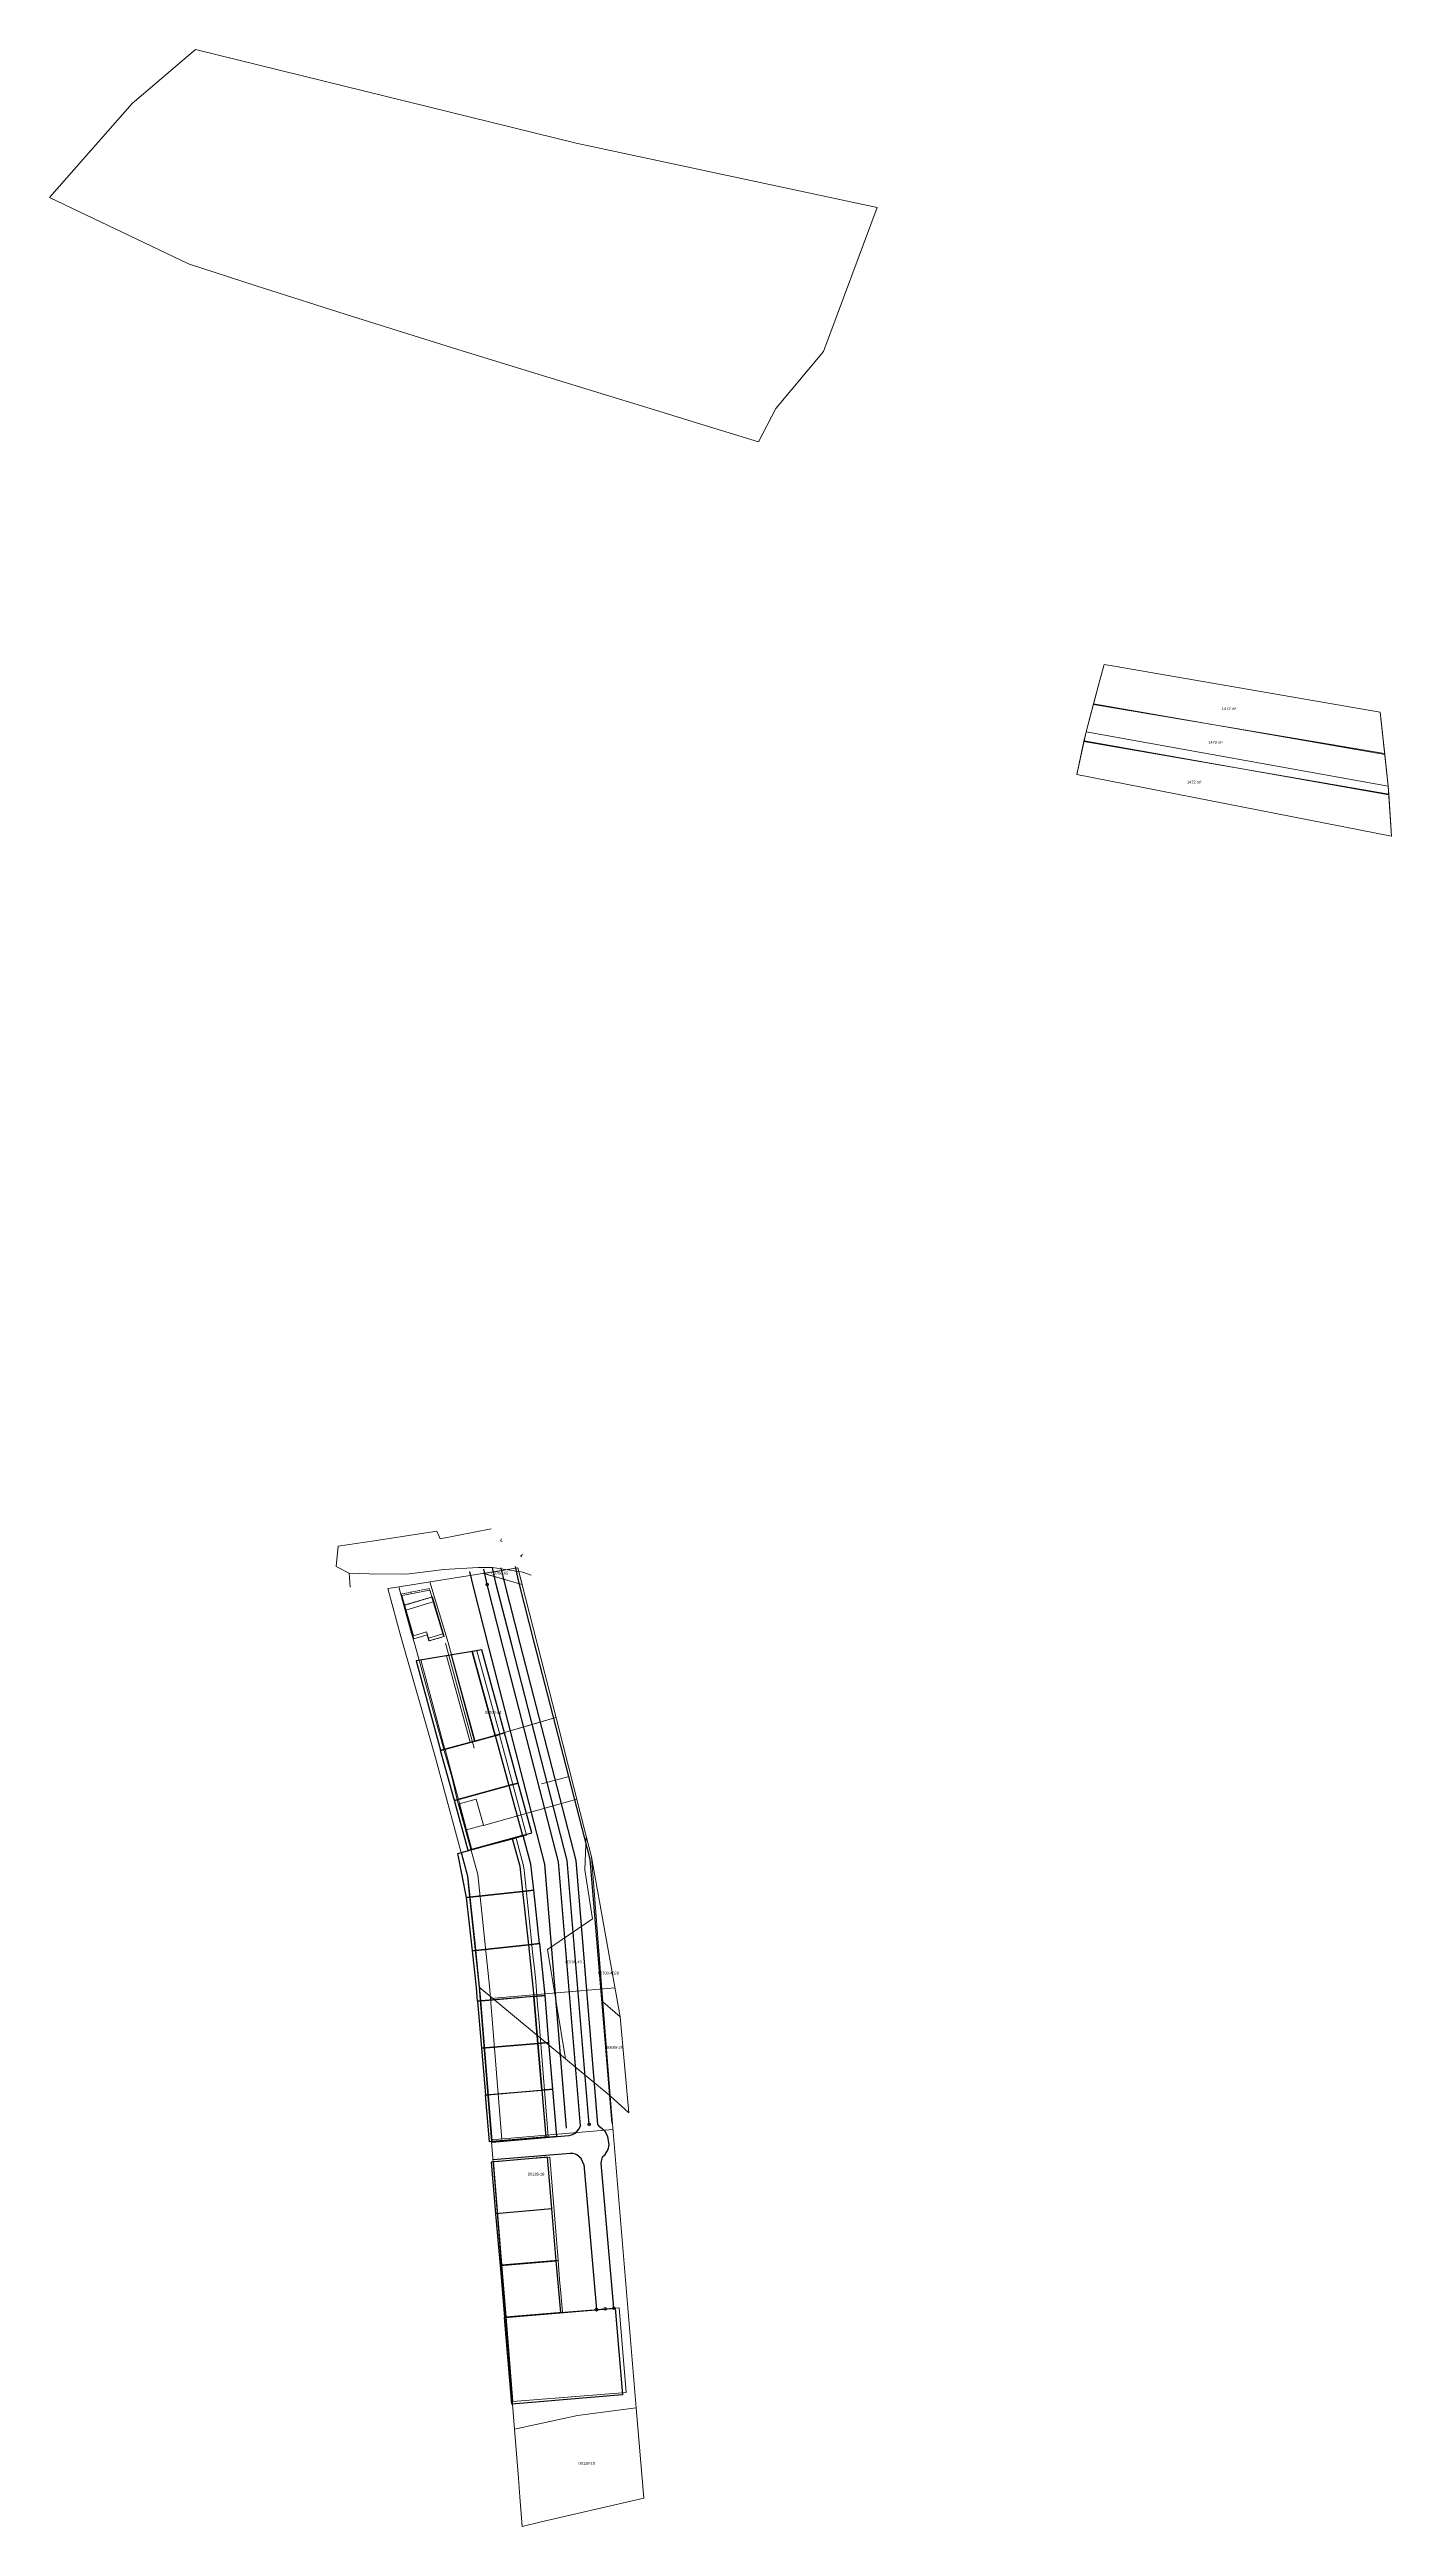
# Model space of a CAD drawing. Header units: metres. Extents: x 7516552 to 7517403, y 4692096 to 4693317.
# Drawn here: x 7516552 to 7517028, y 4692096 to 4692974 of the extents above; entities that cross this region are included whole.
import ezdxf

# ---------------------------------------------------------------- set-up
doc = ezdxf.new("R2010")
doc.units = ezdxf.units.M
doc.header["$PDMODE"] = 32
doc.header["$PDSIZE"] = 1
doc.linetypes.add('DASHED', pattern=[0.75, 0.5, -0.25])
doc.layers.get('0').update_dxf_attribs({"lineweight": 0})
for name, color, linetype, lineweight in [('asfalt', 251, 'Continuous', 0), ('kati 0', 1, 'Continuous', 0), ('kati 1', 5, 'Continuous', 0), ('Ndarjet', 1, 'Continuous', 0), ('New_2D Drafting - General_Pen_No__1', 7, 'Continuous', 13), ('nivelet model', 5, 'Continuous', 0), ('nr parcela', 7, 'Continuous', 0), ('Nr-Ri', 1, 'Continuous', 0), ('objket', 30, 'Continuous', 0), ('parc-net-v2', 1, 'Continuous', 0), ('Parcela Baze', 7, 'Continuous', 0), ('ParcReNet_12', 1, 'Continuous', 0), ('sip', 1, 'Continuous', 0), ('streha', 233, 'Continuous', 0)]:
    doc.layers.add(name, color=color, linetype=linetype, lineweight=lineweight)
for name, color, linetype, lineweight, true_color in [('kati 1 terasat', 7, 'DASHED', 0, 0xab2197), ('kati 3', 7, 'Continuous', 0, 0x443f83), ('kati 3 terasa', 7, 'DASHED', 0, 0xae47a4), ('muri', 7, 'Continuous', 0, 0x74370b)]:
    doc.layers.add(name, color=color, linetype=linetype, lineweight=lineweight, true_color=true_color)
doc.layers.add('nivel projekti_Contours', color=7, linetype='Continuous')
doc.styles.get("Standard").update_dxf_attribs({"font": 'arial.ttf'})

msp = doc.modelspace()

# ---------------------------------------------------------------- linework, layer by layer
msp.add_point((7516707.47, 4692430.02, 625.6))
at = {"layer": 'asfalt'}
for points in [[(7516654.63, 4692443.53, 625.43), (7516667.44, 4692445.51, 625.7), (7516689.6, 4692448.86, 626.02), (7516690.77, 4692446.16, 626.11), (7516708.82, 4692449.78, 626.5)], [(7516712.57, 4692446.16, 626.45), (7516712.23, 4692445.48, 626.46), (7516712.74, 4692445.21, 626.44)], [(7516654.63, 4692443.53, 625.43), (7516653.96, 4692436.43, 625.49), (7516658.56, 4692433.96, 625.5)], [(7516719.96, 4692440.62, 626.53), (7516719.43, 4692440.2, 626.51), (7516719.6, 4692439.75, 626.51)], [(7516723.03, 4692433.3, 626.45), (7516720.06, 4692434.34, 626.39), (7516709.36, 4692435.97, 626.19), (7516704.31, 4692435.98, 626.15), (7516692.07, 4692435.36, 625.89), (7516678.89, 4692433.66, 625.69), (7516665.61, 4692433.76, 625.62), (7516658.56, 4692433.96, 625.5), (7516658.89, 4692429.08, 625.49)]]:
    msp.add_polyline3d(points, dxfattribs=at)
at = {"layer": 'kati 0', "color": 7, "flags": 128}
msp.add_lwpolyline([(7516685.97, 4692413.18), (7516681.37, 4692411.81), (7516677.14, 4692426.04), (7516687.11, 4692428.01), (7516692.05, 4692411.52), (7516686.91, 4692410.04), (7516685.97, 4692413.18)], dxfattribs=at)
at = {"layer": 'kati 1', "flags": 128}
msp.add_lwpolyline([(7516685.97, 4692413.18), (7516686.91, 4692410.04), (7516692.05, 4692411.52), (7516688.34, 4692423.89), (7516678.66, 4692420.94), (7516681.37, 4692411.81)], close=True, dxfattribs=at)
at = {"layer": 'kati 1 terasat', "flags": 128}
msp.add_lwpolyline([(7516688.34, 4692423.89), (7516686.94, 4692428.56), (7516676.97, 4692426.6), (7516678.66, 4692420.94)], dxfattribs=at)
at = {"layer": 'kati 3', "flags": 128}
msp.add_lwpolyline([(7516691.77, 4692412.47), (7516688.34, 4692423.89), (7516678.66, 4692420.94), (7516681.37, 4692411.81), (7516685.97, 4692413.18), (7516686.63, 4692410.99), (7516691.77, 4692412.47)], dxfattribs=at)
at = {"layer": 'kati 3 terasa', "flags": 128}
for points in [[(7516688.34, 4692423.89), (7516687.84, 4692425.56), (7516678.16, 4692422.6), (7516678.66, 4692420.94)], [(7516686.63, 4692410.99), (7516686.91, 4692410.04)], [(7516686.91, 4692410.04), (7516692.05, 4692411.52)], [(7516692.05, 4692411.52), (7516691.77, 4692412.47)]]:
    msp.add_lwpolyline(points, dxfattribs=at)
at = {"layer": 'muri', "flags": 128}
for points, elevation in [([(7516688.16, 4692385.49), (7516681.75, 4692408.7)], 626.01), ([(7516702.89, 4692371.95), (7516692.67, 4692409.22)], 626.03), ([(7516688.16, 4692385.49), (7516692.84, 4692368.98), (7516694.95, 4692361.8), (7516696.92, 4692353.1)], 626.01), ([(7516731.86, 4692382.84), (7516726.21, 4692381.17), (7516702.27, 4692374.22)], 626.45), ([(7516736.5, 4692361.88), (7516726.72, 4692359.29)], 626.5), ([(7516706.16, 4692344.52), (7516739.24, 4692353.85)], 625.66)]:
    msp.add_lwpolyline(points, dxfattribs=dict(at, elevation=elevation))
at = {"layer": 'Ndarjet', "flags": 128}
for points in [[(7516687.17, 4692430.94), (7516693.61, 4692409.4), (7516703.14, 4692374.47)], [(7516699.87, 4692342.48), (7516704.1, 4692327.18), (7516708.27, 4692287.52), (7516708.61, 4692283.15), (7516712.61, 4692233.17)], [(7516708.61, 4692283.15), (7516752.87, 4692286.96)], [(7516708.93, 4692233), (7516752.06, 4692236.7)]]:
    msp.add_lwpolyline(points, dxfattribs=at)
at = {"layer": 'Ndarjet', "elevation": 626.2, "flags": 128}
msp.add_lwpolyline([(7516703.14, 4692374.47), (7516731.86, 4692382.84)], dxfattribs=at)
at = {"layer": 'New_2D Drafting - General_Pen_No__1', "color": 7, "linetype": 'Continuous', "lineweight": 13, "flags": 128}
for points in [[(7516694.73, 4692405.02), (7516683.97, 4692403.29), (7516692.5, 4692371.51), (7516702.98, 4692374.32)], [(7516703.83, 4692406.52), (7516694.8, 4692405.03), (7516703.16, 4692374.37), (7516711.95, 4692376.76)], [(7516711.83, 4692376.65), (7516692.51, 4692371.46), (7516702.06, 4692335.92), (7516721.37, 4692341.11), (7516713.59, 4692370.08)], [(7516720.53, 4692328.7), (7516720.37, 4692330.2), (7516719.4, 4692333.8), (7516717.72, 4692340.07), (7516698.4, 4692334.89), (7516700.64, 4692326.54), (7516703.16, 4692302.63), (7516704.78, 4692287.33), (7516705.17, 4692282.4), (7516705.19, 4692282.4), (7516725.1, 4692284.01), (7516725.1, 4692283.99), (7516725.1, 4692283.99), (7516724.68, 4692289.29), (7516724.21, 4692293.79), (7516723.71, 4692298.46), (7516723.05, 4692304.73)], [(7516725.74, 4692276.12), (7516725.35, 4692280.9), (7516725.1, 4692283.99), (7516705.19, 4692282.4), (7516705.17, 4692282.4), (7516709.2, 4692232.56), (7516729.1, 4692234.17)], [(7516729.68, 4692226.95), (7516709.74, 4692225.33), (7516712.71, 4692188.7), (7516732.64, 4692190.31)], [(7516733.16, 4692183.46), (7516732.65, 4692190.26), (7516712.71, 4692188.65), (7516714.15, 4692170.26), (7516734.13, 4692171.87), (7516733.54, 4692178.67)], [(7516754.32, 4692173.46), (7516714.15, 4692170.21), (7516716.58, 4692140.18), (7516756.75, 4692143.43)]]:
    msp.add_lwpolyline(points, close=True, dxfattribs=at)
at = {"layer": 'nivel projekti_Contours'}
for points in [[(7516751.73, 4692238.94, 623.52), (7516743.94, 4692332.57, 623.52), (7516724.24, 4692409.03, 623.52), (7516718.65, 4692430.93, 623.52), (7516717.46, 4692436.39, 623.52)], [(7516735.64, 4692237.18, 623.68), (7516727.85, 4692330.8, 623.68), (7516708.15, 4692407.27, 623.68), (7516702.56, 4692429.17, 623.68), (7516701.36, 4692434.63, 623.68)], [(7516740.55, 4692238.03, 623.6), (7516732.76, 4692331.66, 623.6), (7516713.06, 4692408.12, 623.6), (7516707.47, 4692430.02, 623.6), (7516706.28, 4692435.49, 623.6)], [(7516743.64, 4692238.52, 623.6), (7516735.85, 4692332.15, 623.6), (7516716.15, 4692408.61, 623.6), (7516710.56, 4692430.51, 623.6), (7516709.36, 4692435.97, 623.6)], [(7516746.75, 4692238.51, 623.6), (7516738.96, 4692332.14, 623.6), (7516719.26, 4692408.6, 623.6), (7516713.67, 4692430.5, 623.6), (7516712.48, 4692435.96, 623.6)], [(7516702.1, 4692406.26, 625.75), (7516682.25, 4692402.94, 625.75), (7516690.95, 4692371.2, 625.75), (7516710.24, 4692376.49, 625.75), (7516702.1, 4692406.26, 625.75)], [(7516705.57, 4692406.84, 625.75), (7516702.1, 4692406.26, 625.75), (7516710.24, 4692376.49, 625.75), (7516713.62, 4692377.38, 625.75), (7516713.61, 4692377.41, 625.75), (7516705.57, 4692406.84, 625.75)], [(7516695.82, 4692353.41, 625.55), (7516690.96, 4692371.16, 625.55), (7516710.25, 4692376.44, 625.55), (7516715.12, 4692358.65, 625.55), (7516695.82, 4692353.41, 625.55)], [(7516713.63, 4692377.36, 625.55), (7516710.25, 4692376.44, 625.55), (7516715.12, 4692358.65, 625.55), (7516718.5, 4692359.57, 625.55), (7516718.5, 4692359.58, 625.55), (7516713.63, 4692377.36, 625.55)], [(7516715.12, 4692358.65, 625.35), (7516719.97, 4692340.94, 625.35), (7516700.69, 4692335.64, 625.35), (7516695.82, 4692353.41, 625.35), (7516715.12, 4692358.65, 625.35)], [(7516718.5, 4692359.57, 625.35), (7516715.12, 4692358.65, 625.35), (7516719.97, 4692340.94, 625.35), (7516723.35, 4692341.87, 625.35), (7516718.5, 4692359.57, 625.35)], [(7516716.32, 4692339.89, 625.15), (7516719.02, 4692330.04, 625.15), (7516720, 4692321.15, 625.15), (7516700.12, 4692318.95, 625.15), (7516697.03, 4692334.61, 625.15), (7516716.32, 4692339.89, 625.15)], [(7516722.96, 4692330.79, 625.15), (7516720.17, 4692340.96, 625.15), (7516716.32, 4692339.89, 625.15), (7516719.02, 4692330.04, 625.15), (7516720, 4692321.15, 625.15), (7516723.98, 4692321.59, 625.15), (7516722.96, 4692330.79, 625.15)], [(7516720, 4692321.15, 624.95), (7516722.1, 4692302.19, 624.95), (7516702.22, 4692300.03, 624.95), (7516700.12, 4692318.95, 624.95), (7516720, 4692321.15, 624.95)], [(7516723.98, 4692321.59, 624.95), (7516720, 4692321.15, 624.95), (7516722.1, 4692302.19, 624.95), (7516726.07, 4692302.63, 624.95), (7516723.98, 4692321.59, 624.95)], [(7516722.1, 4692302.19, 624.75), (7516723.98, 4692283.92, 624.75), (7516704.05, 4692282.21, 624.75), (7516703.64, 4692287.09, 624.75), (7516702.21, 4692300.02, 624.75), (7516722.1, 4692302.19, 624.75)], [(7516726.08, 4692302.62, 624.75), (7516726.07, 4692302.63, 624.75), (7516722.1, 4692302.19, 624.75), (7516723.98, 4692283.92, 624.75), (7516727.97, 4692284.21, 624.75), (7516727.97, 4692284.24, 624.75), (7516726.08, 4692302.62, 624.75)], [(7516723.99, 4692283.87, 624.55), (7516704.06, 4692282.16, 624.55), (7516705.47, 4692265.56, 624.55), (7516725.4, 4692267.25, 624.55), (7516723.99, 4692283.87, 624.55)], [(7516727.97, 4692284.2, 624.55), (7516723.99, 4692283.87, 624.55), (7516723.99, 4692283.87, 624.55), (7516725.4, 4692267.25, 624.55), (7516729.38, 4692267.59, 624.55), (7516727.97, 4692284.2, 624.55)], [(7516725.4, 4692267.25, 624.35), (7516705.47, 4692265.56, 624.35), (7516706.88, 4692248.96, 624.35), (7516707.63, 4692249.02, 624.35), (7516725.04, 4692250.5, 624.35), (7516726.81, 4692250.65, 624.35), (7516725.4, 4692267.25, 624.35)], [(7516729.38, 4692267.59, 624.35), (7516725.4, 4692267.25, 624.35), (7516726.81, 4692250.65, 624.35), (7516730.8, 4692250.99, 624.35), (7516729.38, 4692267.59, 624.35)], [(7516726.81, 4692250.64, 624.15), (7516728.23, 4692234.03, 624.15), (7516708.3, 4692232.34, 624.15), (7516706.88, 4692248.95, 624.15), (7516726.81, 4692250.64, 624.15)], [(7516730.8, 4692250.97, 624.15), (7516726.81, 4692250.64, 624.15), (7516727.53, 4692242.24, 624.15), (7516727.74, 4692239.8, 624.15), (7516728.23, 4692234.03, 624.15), (7516732.21, 4692234.37, 624.15), (7516730.8, 4692250.97, 624.15)], [(7516740.55, 4692238.03, 623.6), (7516739.92, 4692236.92, 623.6), (7516738.59, 4692235.34, 623.6), (7516738.18, 4692235.06, 623.6), (7516737.27, 4692234.67, 623.6), (7516736.36, 4692234.43, 623.6), (7516709.08, 4692232.09, 623.6)], [(7516747.88, 4692224.77, 623.47), (7516748.4, 4692227.03, 623.47), (7516749.29, 4692227.83, 623.47), (7516750.34, 4692229.61, 623.47), (7516750.71, 4692231.32, 623.47), (7516750.3, 4692234.25, 623.47), (7516749.3, 4692235.95, 623.47), (7516747.55, 4692237.52, 623.47), (7516746.75, 4692238.51, 623.47)], [(7516728.84, 4692226.85, 623.62), (7516708.91, 4692225.15, 623.62), (7516710.46, 4692206.94, 623.62), (7516730.39, 4692208.64, 623.62), (7516728.84, 4692226.85, 623.62)], [(7516741.71, 4692224.26, 623.47), (7516740.82, 4692226.4, 623.47), (7516739.24, 4692227.72, 623.47), (7516738.79, 4692227.93, 623.47), (7516737.83, 4692228.16, 623.47), (7516736.89, 4692228.25, 623.47), (7516709.61, 4692225.91, 623.47)], [(7516741.71, 4692224.26, 623.47), (7516746.22, 4692172.83, 623.47), (7516749.31, 4692173.09, 623.47), (7516752.4, 4692173.36, 623.47), (7516747.88, 4692224.77, 623.47)], [(7516730.4, 4692208.52, 623.41), (7516710.47, 4692206.82, 623.41), (7516712.03, 4692188.49, 623.41), (7516731.96, 4692190.18, 623.41), (7516730.4, 4692208.52, 623.41)], [(7516731.96, 4692190.16, 623.22), (7516712.03, 4692188.46, 623.22), (7516713.6, 4692170.1, 623.22), (7516733.53, 4692171.8, 623.22), (7516731.96, 4692190.16, 623.22)], [(7516752.8, 4692173.39, 623.01), (7516755.42, 4692142.6, 623.01), (7516716.22, 4692139.26, 623.01), (7516713.6, 4692170.05, 623.01), (7516752.8, 4692173.39, 623.01)]]:
    msp.add_polyline3d(points, dxfattribs=at)
at = {"layer": 'nivelet model', "flags": 128}
for points, elevation in [([(7516702.1, 4692406.26), (7516682.25, 4692402.94), (7516690.95, 4692371.2), (7516710.24, 4692376.49)], 625.75), ([(7516695.82, 4692353.41), (7516690.96, 4692371.16), (7516710.25, 4692376.44), (7516715.12, 4692358.65)], 625.55), ([(7516715.12, 4692358.65), (7516719.97, 4692340.94), (7516700.69, 4692335.64), (7516695.82, 4692353.41)], 625.35), ([(7516716.32, 4692339.89), (7516719.02, 4692330.04), (7516720, 4692321.15), (7516700.12, 4692318.95), (7516697.03, 4692334.61)], 625.15), ([(7516720, 4692321.15), (7516722.1, 4692302.19), (7516702.22, 4692300.03), (7516700.12, 4692318.95)], 624.95), ([(7516722.1, 4692302.19), (7516723.98, 4692283.92), (7516704.05, 4692282.21), (7516703.64, 4692287.09), (7516702.21, 4692300.02)], 624.75), ([(7516723.99, 4692283.87), (7516704.06, 4692282.16), (7516705.47, 4692265.56), (7516725.4, 4692267.25)], 624.55), ([(7516725.4, 4692267.25), (7516705.47, 4692265.56), (7516706.88, 4692248.96), (7516707.63, 4692249.02), (7516725.04, 4692250.5), (7516726.81, 4692250.65)], 624.35), ([(7516726.81, 4692250.64), (7516728.23, 4692234.03), (7516708.3, 4692232.34), (7516706.88, 4692248.95), (7516726.81, 4692250.64)], 624.15), ([(7516728.84, 4692226.85), (7516708.91, 4692225.15), (7516710.46, 4692206.94), (7516730.39, 4692208.64)], 623.62), ([(7516730.4, 4692208.52), (7516710.47, 4692206.82), (7516712.03, 4692188.49), (7516731.96, 4692190.18)], 623.41), ([(7516731.96, 4692190.16), (7516712.03, 4692188.46), (7516713.6, 4692170.1), (7516733.53, 4692171.8)], 623.22), ([(7516752.8, 4692173.39), (7516755.42, 4692142.6), (7516716.22, 4692139.26), (7516713.6, 4692170.05)], 623.01)]:
    msp.add_lwpolyline(points, close=True, dxfattribs=dict(at, elevation=elevation))
at = {"layer": 'nivelet model', "elevation": 625.75, "flags": 128}
msp.add_lwpolyline([(7516693.03, 4692404.74), (7516701.43, 4692374.08)], dxfattribs=at)
at = {"layer": 'nivelet model'}
for points in [[(7516740.55, 4692238.03, 623.6), (7516732.76, 4692331.66, 624.8), (7516713.06, 4692408.12, 625.75), (7516707.47, 4692430.02, 625.21), (7516706.28, 4692435.49, 626.19)], [(7516743.64, 4692238.52, 623.6), (7516735.85, 4692332.15, 624.8), (7516716.15, 4692408.61, 625.75), (7516710.56, 4692430.51, 626.1), (7516709.36, 4692435.97, 626.19)], [(7516746.75, 4692238.51, 623.6), (7516738.96, 4692332.14, 624.8), (7516719.26, 4692408.6, 625.75), (7516713.67, 4692430.5, 626.1), (7516712.48, 4692435.96, 626.19)], [(7516740.55, 4692238.03, 623.6), (7516739.92, 4692236.92, 623.59), (7516738.59, 4692235.34, 623.44), (7516738.18, 4692235.06, 623.57), (7516737.27, 4692234.67, 623.56), (7516736.36, 4692234.43, 623.55), (7516709.08, 4692232.09, 623.41)], [(7516747.88, 4692224.77, 623.47), (7516748.4, 4692227.03, 623.5), (7516749.29, 4692227.83, 623.35), (7516750.34, 4692229.61, 623.48), (7516750.71, 4692231.32, 623.47), (7516750.3, 4692234.25, 623.55), (7516749.3, 4692235.95, 623.59), (7516747.55, 4692237.52, 623.6), (7516746.75, 4692238.51, 623.6)], [(7516741.71, 4692224.26, 623.47), (7516740.82, 4692226.4, 623.5), (7516739.24, 4692227.72, 623.35), (7516738.79, 4692227.93, 623.48), (7516737.83, 4692228.16, 623.47), (7516736.89, 4692228.25, 623.55), (7516709.61, 4692225.91, 623.41)], [(7516741.71, 4692224.26, 623.47), (7516740.82, 4692226.4, 623.5), (7516739.24, 4692227.72, 623.35), (7516738.79, 4692227.93, 623.48), (7516737.83, 4692228.16, 623.47), (7516736.89, 4692228.25, 623.55), (7516709.61, 4692225.91, 623.41)], [(7516741.71, 4692224.26, 623.47), (7516740.82, 4692226.4, 623.5), (7516739.24, 4692227.72, 623.35), (7516738.79, 4692227.93, 623.48), (7516737.83, 4692228.16, 623.47), (7516736.89, 4692228.25, 623.55)], [(7516741.71, 4692224.26, 623.47), (7516746.22, 4692172.83, 622.81), (7516749.31, 4692173.09, 622.82), (7516752.4, 4692173.36, 622.82), (7516747.88, 4692224.77, 623.47)]]:
    msp.add_polyline3d(points, dxfattribs=at)
for p in [(7516743.64, 4692238.52, 623.6), (7516746.22, 4692172.83, 622.81), (7516749.31, 4692173.09, 622.82), (7516752.4, 4692173.36, 622.82)]:
    msp.add_point(p, dxfattribs=at)
at = {"layer": 'objket', "flags": 128}
for points, elevation in [([(7516703.59, 4692353.82), (7516697.58, 4692352.16)], 628.48), ([(7516700.1, 4692342.95), (7516697.58, 4692352.16)], 625.5), ([(7516706.11, 4692344.61), (7516703.59, 4692353.82)], 628.48), ([(7516706.11, 4692344.61), (7516700.1, 4692342.95)], 628.48)]:
    msp.add_lwpolyline(points, dxfattribs=dict(at, elevation=elevation))
at = {"layer": 'parc-net-v2', "flags": 128}
for points in [[(7517025.73, 4692724.66), (7516922.43, 4692742.05)], [(7517027.21, 4692710), (7516919.16, 4692729.18)], [(7516676.16, 4692429.2), (7516677.91, 4692422.5), (7516680.66, 4692412.58), (7516681.75, 4692408.7), (7516688.16, 4692385.49), (7516692.84, 4692368.98), (7516694.95, 4692361.8), (7516696.92, 4692353.1), (7516699.87, 4692342.48), (7516704.1, 4692327.18), (7516708.27, 4692287.52), (7516708.61, 4692283.15), (7516712.61, 4692233.17)], [(7516706.08, 4692433.96), (7516719.78, 4692430.04)]]:
    msp.add_lwpolyline(points, dxfattribs=at)
at = {"layer": 'Parcela Baze', "flags": 128}
for points in [[(7516845.81, 4692918.4), (7516739.05, 4692941.22), (7516604.03, 4692974.38), (7516581.61, 4692955.26), (7516552.26, 4692921.9), (7516601.5, 4692898.35), (7516625.58, 4692890.54), (7516659.71, 4692879.69), (7516697.02, 4692868.05), (7516745.17, 4692853.23), (7516766.77, 4692846.6), (7516784.78, 4692841.08), (7516803.67, 4692835.28), (7516809.86, 4692847.01), (7516826.79, 4692867.25)], [(7517024.1, 4692739.33), (7516929.78, 4692755.66), (7516926.23, 4692756.27), (7516924.74, 4692750.7), (7516919.84, 4692732.34), (7517027.01, 4692713.13)], [(7517027.01, 4692713.13), (7516919.84, 4692732.34), (7516916.6, 4692717.22), (7517028.15, 4692695.45)], [(7516718.33, 4692435.86), (7516674.68, 4692428.97), (7516672.2, 4692428.54), (7516676.8, 4692411.54), (7516688.82, 4692369.8), (7516700.45, 4692326.5), (7516700.84, 4692322.8), (7516704.59, 4692287.19), (7516735.21, 4692261.76), (7516728.88, 4692300.6), (7516744.84, 4692311.44), (7516742.12, 4692328.76), (7516742.58, 4692340.74), (7516732.02, 4692382.21)], [(7516718.33, 4692435.86), (7516706.15, 4692433.93), (7516719.82, 4692430.03)], [(7516748.45, 4692281.99), (7516744.44, 4692333.42), (7516742.58, 4692340.74), (7516742.12, 4692328.76), (7516744.84, 4692311.44), (7516728.88, 4692300.6), (7516735.21, 4692261.76), (7516751.06, 4692248.59)], [(7516748.45, 4692281.99), (7516744.44, 4692333.42), (7516742.58, 4692340.74), (7516742.12, 4692328.76), (7516744.84, 4692311.44), (7516728.88, 4692300.6), (7516735.21, 4692261.76), (7516751.06, 4692248.59)], [(7516751.06, 4692248.59), (7516735.21, 4692261.76), (7516704.59, 4692287.19), (7516717.14, 4692130.48), (7516739.53, 4692135.32), (7516760.35, 4692138.04)], [(7516751.06, 4692248.59), (7516735.21, 4692261.76), (7516704.59, 4692287.19), (7516717.14, 4692130.48), (7516739.53, 4692135.32), (7516760.35, 4692138.04)], [(7516754.67, 4692276.66), (7516748.45, 4692281.99), (7516751.06, 4692248.59), (7516757.7, 4692242.65)], [(7516754.67, 4692276.66), (7516748.45, 4692281.99), (7516751.06, 4692248.59), (7516757.7, 4692242.65)], [(7516760.35, 4692138.04), (7516739.53, 4692135.32), (7516717.14, 4692130.48), (7516718.54, 4692113.07), (7516719.07, 4692106.46), (7516719.91, 4692095.92), (7516726.6, 4692097.58), (7516763.05, 4692105.91)]]:
    msp.add_lwpolyline(points, close=True, dxfattribs=at)
msp.add_lwpolyline([(7516744.44, 4692333.42), (7516754.67, 4692276.66), (7516748.45, 4692281.99), (7516744.44, 4692333.42)], dxfattribs=at)
msp.add_lwpolyline([(7516744.44, 4692333.42), (7516754.67, 4692276.66), (7516748.45, 4692281.99), (7516744.44, 4692333.42)], dxfattribs=at)
at = {"layer": 'ParcReNet_12', "flags": 128}
msp.add_lwpolyline([(7516919.84, 4692732.34), (7516916.6, 4692717.22), (7517028.15, 4692695.45), (7517027.01, 4692713.13), (7517024.1, 4692739.33), (7516929.78, 4692755.66), (7516926.23, 4692756.27), (7516924.74, 4692750.7)], close=True, dxfattribs=at)
at = {"layer": 'sip', "flags": 128}
for points in [[(7517024.1, 4692739.33), (7516929.78, 4692755.66), (7516926.23, 4692756.27), (7516924.74, 4692750.7), (7516922.49, 4692742.28), (7517025.76, 4692724.41)], [(7517025.76, 4692724.41), (7516922.49, 4692742.28), (7516919.84, 4692732.34), (7516919.11, 4692728.95), (7517027.2, 4692710.24), (7517027.01, 4692713.13)], [(7516919.11, 4692728.95), (7516916.6, 4692717.22), (7517028.15, 4692695.45), (7517027.2, 4692710.24)]]:
    msp.add_lwpolyline(points, close=True, dxfattribs=at)
at = {"layer": 'streha', "flags": 128}
msp.add_lwpolyline([(7516692.21, 4692411.59), (7516686.75, 4692409.96), (7516686.14, 4692412.09), (7516681.47, 4692410.77), (7516677.95, 4692422.63), (7516688.02, 4692425.61)], close=True, dxfattribs=at)

# ---------------------------------------------------------------- texts
at = {"layer": 'nr parcela'}
for s, p in [('00700-65', (7516709.02, 4692433.51)), ('00700-64', (7516706.59, 4692384.09)), ('00700-40', (7516735.1, 4692295.59)), ('00700-4028', (7516746.7, 4692291.67)), ('00699-25', (7516749.65, 4692265.29)), ('00128-18', (7516721.85, 4692220.37)), ('00128-19', (7516739.85, 4692117.79))]:
    msp.add_text(s, height=1, dxfattribs=at).set_placement(p)
at = {"layer": 'Nr-Ri'}
for p in [(7516967.98, 4692740.14), (7516963.18, 4692728.19), (7516955.62, 4692714.07)]:
    msp.add_text('1472 m²', height=1, dxfattribs=at).set_placement(p)

doc.saveas('drawing.dxf')
